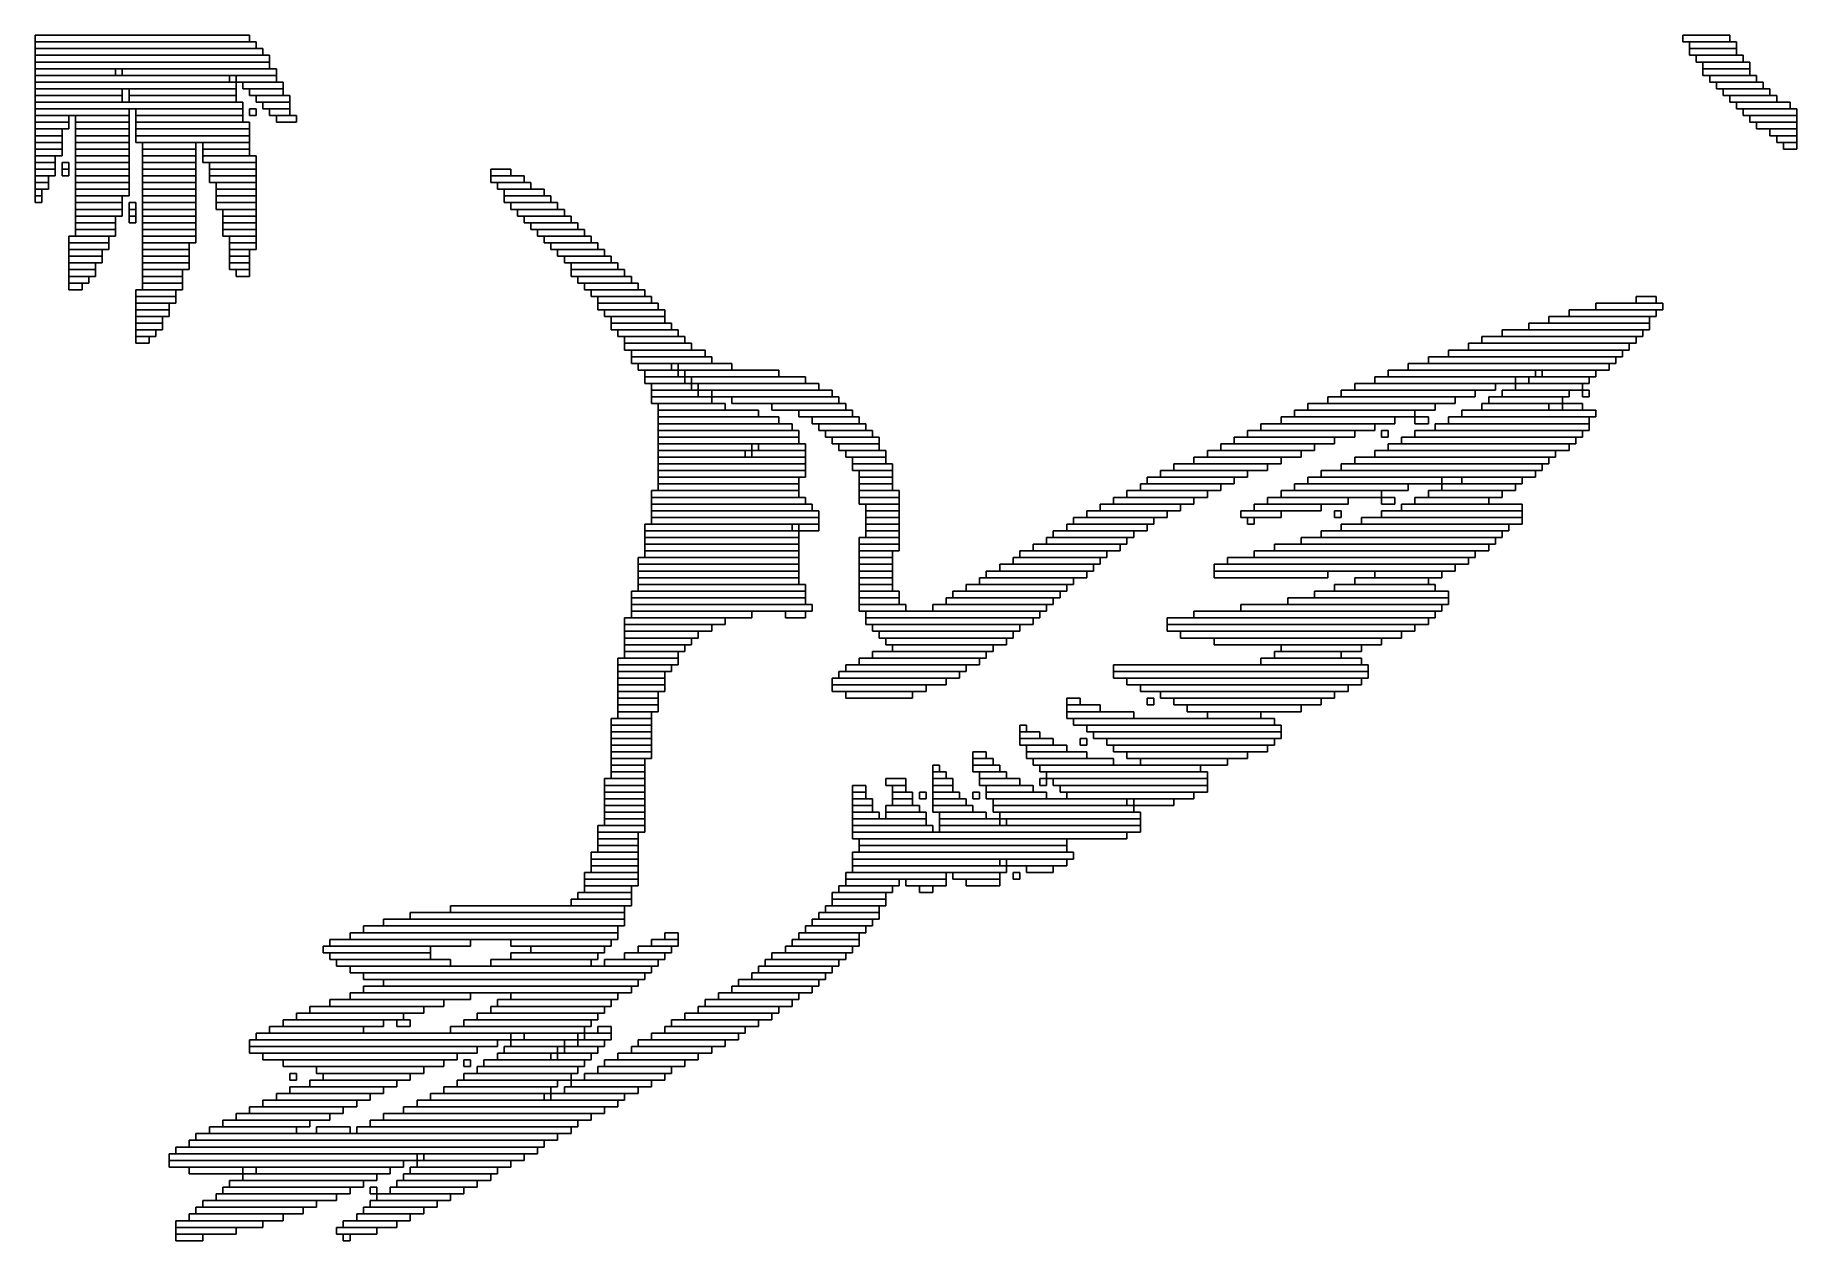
# Model space of a CAD drawing. Extents: x 380 to 643, y 432 to 612.
import ezdxf

# ---------------------------------------------------------------- set-up
doc = ezdxf.new("R2010")
doc.units = 0

msp = doc.modelspace()

# ---------------------------------------------------------------- linework, layer by layer
for p, q in [((380, 612), (412, 612)), ((380, 611), (380, 612)), ((412, 611), (380, 611)), ((380, 611), (413, 611)), ((380, 610), (380, 611)), ((412, 612), (412, 611)), ((413, 611), (413, 610)), ((626, 612), (633, 612)), ((626, 611), (626, 612)), ((633, 611), (626, 611)), ((627, 611), (634, 611)), ((627, 610), (627, 611)), ((633, 612), (633, 611)), ((634, 611), (634, 610)), ((413, 610), (380, 610)), ((380, 610), (414, 610)), ((380, 609), (380, 610)), ((414, 609), (380, 609)), ((380, 609), (415, 609)), ((380, 608), (380, 609)), ((415, 608), (380, 608)), ((380, 608), (415, 608)), ((380, 607), (380, 608)), ((414, 610), (414, 609)), ((415, 609), (415, 608)), ((415, 608), (415, 607)), ((634, 610), (627, 610)), ((627, 610), (634, 610)), ((627, 609), (627, 610)), ((634, 609), (627, 609)), ((628, 609), (635, 609)), ((628, 608), (628, 609)), ((635, 608), (628, 608)), ((629, 608), (636, 608)), ((629, 607), (629, 608)), ((634, 610), (634, 609)), ((635, 609), (635, 608)), ((636, 608), (636, 607)), ((415, 607), (380, 607)), ((380, 607), (392, 607)), ((380, 606), (380, 607)), ((392, 606), (380, 606)), ((380, 606), (409, 606)), ((380, 605), (380, 606)), ((409, 605), (380, 605)), ((380, 605), (410, 605)), ((380, 604), (380, 605)), ((392, 607), (392, 606)), ((393, 607), (416, 607)), ((393, 606), (393, 607)), ((416, 606), (393, 606)), ((409, 606), (409, 605)), ((410, 606), (416, 606)), ((410, 605), (410, 606)), ((416, 605), (410, 605)), ((410, 605), (410, 604)), ((411, 605), (417, 605)), ((411, 604), (411, 605)), ((416, 607), (416, 606)), ((416, 606), (416, 605)), ((417, 605), (417, 604)), ((636, 607), (629, 607)), ((629, 607), (636, 607)), ((629, 606), (629, 607)), ((636, 606), (629, 606)), ((630, 606), (637, 606)), ((630, 605), (630, 606)), ((637, 605), (630, 605)), ((631, 605), (638, 605)), ((631, 604), (631, 605)), ((636, 607), (636, 606)), ((637, 606), (637, 605)), ((638, 605), (638, 604)), ((410, 604), (380, 604)), ((380, 604), (393, 604)), ((380, 603), (380, 604)), ((393, 603), (380, 603)), ((380, 603), (393, 603)), ((380, 602), (380, 603)), ((393, 604), (393, 603)), ((393, 603), (393, 602)), ((394, 604), (410, 604)), ((394, 603), (394, 604)), ((410, 603), (394, 603)), ((394, 603), (410, 603)), ((394, 602), (394, 603)), ((410, 604), (410, 603)), ((410, 603), (410, 602)), ((417, 604), (411, 604)), ((412, 604), (417, 604)), ((412, 603), (412, 604)), ((417, 603), (412, 603)), ((413, 603), (418, 603)), ((413, 602), (413, 603)), ((417, 604), (417, 603)), ((418, 603), (418, 602)), ((638, 604), (631, 604)), ((632, 604), (639, 604)), ((632, 603), (632, 604)), ((639, 603), (632, 603)), ((633, 603), (640, 603)), ((633, 602), (633, 603)), ((639, 604), (639, 603)), ((640, 603), (640, 602)), ((393, 602), (380, 602)), ((380, 602), (411, 602)), ((380, 601), (380, 602)), ((411, 601), (380, 601)), ((380, 601), (394, 601)), ((380, 600), (380, 601)), ((394, 600), (380, 600)), ((380, 600), (385, 600)), ((380, 599), (380, 600)), ((385, 600), (385, 599)), ((386, 600), (394, 600)), ((386, 599), (386, 600)), ((410, 602), (394, 602)), ((394, 601), (394, 600)), ((394, 600), (394, 599)), ((395, 601), (411, 601)), ((395, 600), (395, 601)), ((411, 600), (395, 600)), ((395, 600), (411, 600)), ((395, 599), (395, 600)), ((411, 602), (411, 601)), ((411, 601), (411, 600)), ((411, 600), (411, 599)), ((412, 601), (413, 601)), ((412, 600), (412, 601)), ((413, 600), (412, 600)), ((418, 602), (413, 602)), ((413, 601), (413, 600)), ((414, 602), (418, 602)), ((414, 601), (414, 602)), ((418, 601), (414, 601)), ((415, 601), (418, 601)), ((415, 600), (415, 601)), ((418, 600), (415, 600)), ((416, 600), (419, 600)), ((416, 599), (416, 600)), ((418, 602), (418, 601)), ((418, 601), (418, 600)), ((419, 600), (419, 599)), ((640, 602), (633, 602)), ((634, 602), (642, 602)), ((634, 601), (634, 602)), ((642, 601), (634, 601)), ((635, 601), (643, 601)), ((635, 600), (635, 601)), ((643, 600), (635, 600)), ((636, 600), (643, 600)), ((636, 599), (636, 600)), ((642, 602), (642, 601)), ((643, 601), (643, 600)), ((643, 600), (643, 599)), ((385, 599), (380, 599)), ((380, 599), (385, 599)), ((380, 598), (380, 599)), ((385, 598), (380, 598)), ((380, 598), (384, 598)), ((380, 597), (380, 598)), ((384, 598), (384, 597)), ((385, 599), (385, 598)), ((394, 599), (386, 599)), ((386, 599), (394, 599)), ((386, 598), (386, 599)), ((394, 598), (386, 598)), ((386, 598), (394, 598)), ((386, 597), (386, 598)), ((394, 599), (394, 598)), ((394, 598), (394, 597)), ((411, 599), (395, 599)), ((395, 599), (412, 599)), ((395, 598), (395, 599)), ((412, 598), (395, 598)), ((395, 598), (412, 598)), ((395, 597), (395, 598)), ((412, 599), (412, 598)), ((412, 598), (412, 597)), ((419, 599), (416, 599)), ((643, 599), (636, 599)), ((637, 599), (643, 599)), ((637, 598), (637, 599)), ((643, 598), (637, 598)), ((639, 598), (643, 598)), ((639, 597), (639, 598)), ((643, 599), (643, 598)), ((643, 598), (643, 597)), ((384, 597), (380, 597)), ((380, 597), (384, 597)), ((380, 596), (380, 597)), ((384, 596), (380, 596)), ((380, 596), (384, 596)), ((380, 595), (380, 596)), ((384, 595), (380, 595)), ((380, 595), (384, 595)), ((380, 594), (380, 595)), ((384, 597), (384, 596)), ((384, 596), (384, 595)), ((384, 595), (384, 594)), ((394, 597), (386, 597)), ((386, 597), (394, 597)), ((386, 596), (386, 597)), ((394, 596), (386, 596)), ((386, 596), (394, 596)), ((386, 595), (386, 596)), ((394, 595), (386, 595)), ((386, 595), (394, 595)), ((386, 594), (386, 595)), ((394, 597), (394, 596)), ((394, 596), (394, 595)), ((394, 595), (394, 594)), ((412, 597), (395, 597)), ((395, 597), (412, 597)), ((395, 596), (395, 597)), ((412, 596), (395, 596)), ((396, 596), (404, 596)), ((396, 595), (396, 596)), ((404, 595), (396, 595)), ((396, 595), (404, 595)), ((396, 594), (396, 595)), ((404, 596), (404, 595)), ((404, 595), (404, 594)), ((405, 596), (412, 596)), ((405, 595), (405, 596)), ((412, 595), (405, 595)), ((405, 595), (412, 595)), ((405, 594), (405, 595)), ((412, 597), (412, 596)), ((412, 596), (412, 595)), ((412, 595), (412, 594)), ((643, 597), (639, 597)), ((640, 597), (643, 597)), ((640, 596), (640, 597)), ((643, 596), (640, 596)), ((641, 596), (643, 596)), ((641, 595), (641, 596)), ((643, 595), (641, 595)), ((643, 597), (643, 596)), ((643, 596), (643, 595)), ((384, 594), (380, 594)), ((380, 594), (383, 594)), ((380, 593), (380, 594)), ((383, 593), (380, 593)), ((380, 593), (383, 593)), ((380, 592), (380, 593)), ((383, 592), (380, 592)), ((380, 592), (383, 592)), ((380, 591), (380, 592)), ((383, 594), (383, 593)), ((383, 593), (383, 592)), ((383, 592), (383, 591)), ((384, 593), (385, 593)), ((384, 592), (384, 593)), ((385, 592), (384, 592)), ((384, 592), (385, 592)), ((384, 591), (384, 592)), ((385, 593), (385, 592)), ((385, 592), (385, 591)), ((394, 594), (386, 594)), ((386, 594), (394, 594)), ((386, 593), (386, 594)), ((394, 593), (386, 593)), ((386, 593), (394, 593)), ((386, 592), (386, 593)), ((394, 592), (386, 592)), ((386, 592), (394, 592)), ((386, 591), (386, 592)), ((394, 594), (394, 593)), ((394, 593), (394, 592)), ((394, 592), (394, 591)), ((404, 594), (396, 594)), ((396, 594), (404, 594)), ((396, 593), (396, 594)), ((404, 593), (396, 593)), ((396, 593), (404, 593)), ((396, 592), (396, 593)), ((404, 592), (396, 592)), ((396, 592), (404, 592)), ((396, 591), (396, 592)), ((404, 594), (404, 593)), ((404, 593), (404, 592)), ((404, 592), (404, 591)), ((412, 594), (405, 594)), ((405, 594), (413, 594)), ((405, 593), (405, 594)), ((413, 593), (405, 593)), ((406, 593), (413, 593)), ((406, 592), (406, 593)), ((413, 592), (406, 592)), ((406, 592), (413, 592)), ((406, 591), (406, 592)), ((413, 594), (413, 593)), ((413, 593), (413, 592)), ((413, 592), (413, 591)), ((448, 592), (451, 592)), ((448, 591), (448, 592)), ((451, 592), (451, 591)), ((383, 591), (380, 591)), ((380, 591), (382, 591)), ((380, 590), (380, 591)), ((382, 590), (380, 590)), ((380, 590), (382, 590)), ((380, 589), (380, 590)), ((382, 591), (382, 590)), ((382, 590), (382, 589)), ((385, 591), (384, 591)), ((394, 591), (386, 591)), ((386, 591), (394, 591)), ((386, 590), (386, 591)), ((394, 590), (386, 590)), ((386, 590), (394, 590)), ((386, 589), (386, 590)), ((394, 591), (394, 590)), ((394, 590), (394, 589)), ((404, 591), (396, 591)), ((396, 591), (404, 591)), ((396, 590), (396, 591)), ((404, 590), (396, 590)), ((396, 590), (404, 590)), ((396, 589), (396, 590)), ((404, 591), (404, 590)), ((404, 590), (404, 589)), ((413, 591), (406, 591)), ((406, 591), (413, 591)), ((406, 590), (406, 591)), ((413, 590), (406, 590)), ((407, 590), (413, 590)), ((407, 589), (407, 590)), ((413, 591), (413, 590)), ((413, 590), (413, 589)), ((451, 591), (448, 591)), ((448, 591), (453, 591)), ((448, 590), (448, 591)), ((453, 590), (448, 590)), ((449, 590), (454, 590)), ((449, 589), (449, 590)), ((453, 591), (453, 590)), ((454, 590), (454, 589)), ((382, 589), (380, 589)), ((380, 589), (381, 589)), ((380, 588), (380, 589)), ((381, 588), (380, 588)), ((380, 588), (381, 588)), ((380, 587), (380, 588)), ((381, 587), (380, 587)), ((381, 589), (381, 588)), ((381, 588), (381, 587)), ((394, 589), (386, 589)), ((386, 589), (394, 589)), ((386, 588), (386, 589)), ((394, 588), (386, 588)), ((386, 588), (393, 588)), ((386, 587), (386, 588)), ((393, 587), (386, 587)), ((386, 587), (393, 587)), ((386, 586), (386, 587)), ((393, 588), (393, 587)), ((393, 587), (393, 586)), ((394, 589), (394, 588)), ((394, 587), (395, 587)), ((394, 586), (394, 587)), ((395, 587), (395, 586)), ((404, 589), (396, 589)), ((396, 589), (404, 589)), ((396, 588), (396, 589)), ((404, 588), (396, 588)), ((396, 588), (404, 588)), ((396, 587), (396, 588)), ((404, 587), (396, 587)), ((396, 587), (404, 587)), ((396, 586), (396, 587)), ((404, 589), (404, 588)), ((404, 588), (404, 587)), ((404, 587), (404, 586)), ((413, 589), (407, 589)), ((407, 589), (413, 589)), ((407, 588), (407, 589)), ((413, 588), (407, 588)), ((407, 588), (413, 588)), ((407, 587), (407, 588)), ((413, 587), (407, 587)), ((407, 587), (413, 587)), ((407, 586), (407, 587)), ((413, 589), (413, 588)), ((413, 588), (413, 587)), ((413, 587), (413, 586)), ((454, 589), (449, 589)), ((450, 589), (456, 589)), ((450, 588), (450, 589)), ((456, 588), (450, 588)), ((450, 588), (457, 588)), ((450, 587), (450, 588)), ((457, 587), (450, 587)), ((451, 587), (458, 587)), ((451, 586), (451, 587)), ((456, 589), (456, 588)), ((457, 588), (457, 587)), ((458, 587), (458, 586)), ((393, 586), (386, 586)), ((386, 586), (393, 586)), ((386, 585), (386, 586)), ((393, 585), (386, 585)), ((386, 585), (392, 585)), ((386, 584), (386, 585)), ((392, 584), (386, 584)), ((386, 584), (392, 584)), ((386, 583), (386, 584)), ((392, 585), (392, 584)), ((392, 584), (392, 583)), ((393, 586), (393, 585)), ((395, 586), (394, 586)), ((394, 586), (395, 586)), ((394, 585), (394, 586)), ((395, 585), (394, 585)), ((394, 585), (395, 585)), ((394, 584), (394, 585)), ((395, 584), (394, 584)), ((395, 586), (395, 585)), ((395, 585), (395, 584)), ((404, 586), (396, 586)), ((396, 586), (404, 586)), ((396, 585), (396, 586)), ((404, 585), (396, 585)), ((396, 585), (404, 585)), ((396, 584), (396, 585)), ((404, 584), (396, 584)), ((396, 584), (404, 584)), ((396, 583), (396, 584)), ((404, 586), (404, 585)), ((404, 585), (404, 584)), ((404, 584), (404, 583)), ((413, 586), (407, 586)), ((408, 586), (413, 586)), ((408, 585), (408, 586)), ((413, 585), (408, 585)), ((408, 585), (413, 585)), ((408, 584), (408, 585)), ((413, 584), (408, 584)), ((408, 584), (413, 584)), ((408, 583), (408, 584)), ((413, 586), (413, 585)), ((413, 585), (413, 584)), ((413, 584), (413, 583)), ((458, 586), (451, 586)), ((452, 586), (459, 586)), ((452, 585), (452, 586)), ((459, 585), (452, 585)), ((453, 585), (460, 585)), ((453, 584), (453, 585)), ((460, 584), (453, 584)), ((454, 584), (461, 584)), ((454, 583), (454, 584)), ((459, 586), (459, 585)), ((460, 585), (460, 584)), ((461, 584), (461, 583)), ((385, 582), (391, 582)), ((385, 581), (385, 582)), ((392, 583), (386, 583)), ((386, 583), (392, 583)), ((386, 582), (386, 583)), ((392, 582), (386, 582)), ((391, 582), (391, 581)), ((392, 583), (392, 582)), ((404, 583), (396, 583)), ((396, 583), (404, 583)), ((396, 582), (396, 583)), ((404, 582), (396, 582)), ((396, 582), (404, 582)), ((396, 581), (396, 582)), ((404, 583), (404, 582)), ((404, 582), (404, 581)), ((413, 583), (408, 583)), ((408, 583), (413, 583)), ((408, 582), (408, 583)), ((413, 582), (408, 582)), ((409, 582), (413, 582)), ((409, 581), (409, 582)), ((413, 583), (413, 582)), ((413, 582), (413, 581)), ((461, 583), (454, 583)), ((455, 583), (462, 583)), ((455, 582), (455, 583)), ((462, 582), (455, 582)), ((456, 582), (463, 582)), ((456, 581), (456, 582)), ((462, 583), (462, 582)), ((463, 582), (463, 581)), ((391, 581), (385, 581)), ((385, 581), (391, 581)), ((385, 580), (385, 581)), ((391, 580), (385, 580)), ((385, 580), (390, 580)), ((385, 579), (385, 580)), ((390, 579), (385, 579)), ((385, 579), (390, 579)), ((385, 578), (385, 579)), ((390, 580), (390, 579)), ((390, 579), (390, 578)), ((391, 581), (391, 580)), ((404, 581), (396, 581)), ((396, 581), (403, 581)), ((396, 580), (396, 581)), ((403, 580), (396, 580)), ((396, 580), (403, 580)), ((396, 579), (396, 580)), ((403, 579), (396, 579)), ((396, 579), (403, 579)), ((396, 578), (396, 579)), ((403, 581), (403, 580)), ((403, 580), (403, 579)), ((403, 579), (403, 578)), ((413, 581), (409, 581)), ((409, 581), (413, 581)), ((409, 580), (409, 581)), ((413, 580), (409, 580)), ((409, 580), (412, 580)), ((409, 579), (409, 580)), ((412, 579), (409, 579)), ((409, 579), (412, 579)), ((409, 578), (409, 579)), ((412, 580), (412, 579)), ((412, 579), (412, 578)), ((413, 581), (413, 580)), ((463, 581), (456, 581)), ((457, 581), (464, 581)), ((457, 580), (457, 581)), ((464, 580), (457, 580)), ((458, 580), (465, 580)), ((458, 579), (458, 580)), ((465, 579), (458, 579)), ((459, 579), (466, 579)), ((459, 578), (459, 579)), ((464, 581), (464, 580)), ((465, 580), (465, 579)), ((466, 579), (466, 578)), ((390, 578), (385, 578)), ((385, 578), (389, 578)), ((385, 577), (385, 578)), ((389, 577), (385, 577)), ((385, 577), (389, 577)), ((385, 576), (385, 577)), ((389, 576), (385, 576)), ((385, 576), (388, 576)), ((385, 575), (385, 576)), ((388, 576), (388, 575)), ((389, 578), (389, 577)), ((389, 577), (389, 576)), ((403, 578), (396, 578)), ((396, 578), (403, 578)), ((396, 577), (396, 578)), ((403, 577), (396, 577)), ((396, 577), (402, 577)), ((396, 576), (396, 577)), ((402, 576), (396, 576)), ((396, 576), (402, 576)), ((396, 575), (396, 576)), ((402, 577), (402, 576)), ((402, 576), (402, 575)), ((403, 578), (403, 577)), ((412, 578), (409, 578)), ((409, 578), (412, 578)), ((409, 577), (409, 578)), ((412, 577), (409, 577)), ((410, 577), (412, 577)), ((410, 576), (410, 577)), ((412, 576), (410, 576)), ((412, 578), (412, 577)), ((412, 577), (412, 576)), ((466, 578), (459, 578)), ((460, 578), (467, 578)), ((460, 577), (460, 578)), ((467, 577), (460, 577)), ((460, 577), (468, 577)), ((460, 576), (460, 577)), ((468, 576), (460, 576)), ((461, 576), (469, 576)), ((461, 575), (461, 576)), ((467, 578), (467, 577)), ((468, 577), (468, 576)), ((469, 576), (469, 575)), ((388, 575), (385, 575)), ((385, 575), (387, 575)), ((385, 574), (385, 575)), ((387, 574), (385, 574)), ((387, 575), (387, 574)), ((395, 574), (401, 574)), ((395, 573), (395, 574)), ((402, 575), (396, 575)), ((396, 575), (402, 575)), ((396, 574), (396, 575)), ((402, 574), (396, 574)), ((401, 574), (401, 573)), ((402, 575), (402, 574)), ((469, 575), (461, 575)), ((462, 575), (470, 575)), ((462, 574), (462, 575)), ((470, 574), (462, 574)), ((463, 574), (471, 574)), ((463, 573), (463, 574)), ((470, 575), (470, 574)), ((471, 574), (471, 573)), ((401, 573), (395, 573)), ((395, 573), (401, 573)), ((395, 572), (395, 573)), ((401, 572), (395, 572)), ((395, 572), (400, 572)), ((395, 571), (395, 572)), ((400, 571), (395, 571)), ((395, 571), (400, 571)), ((395, 570), (395, 571)), ((400, 572), (400, 571)), ((400, 571), (400, 570)), ((401, 573), (401, 572)), ((471, 573), (463, 573)), ((464, 573), (472, 573)), ((464, 572), (464, 573)), ((472, 572), (464, 572)), ((464, 572), (473, 572)), ((464, 571), (464, 572)), ((473, 571), (464, 571)), ((465, 571), (474, 571)), ((465, 570), (465, 571)), ((472, 573), (472, 572)), ((473, 572), (473, 571)), ((474, 571), (474, 570)), ((609, 571), (622, 571)), ((609, 570), (609, 571)), ((613, 572), (623, 572)), ((613, 571), (613, 572)), ((623, 571), (613, 571)), ((619, 573), (622, 573)), ((619, 572), (619, 573)), ((622, 572), (619, 572)), ((622, 573), (622, 572)), ((622, 571), (622, 570)), ((623, 572), (623, 571)), ((400, 570), (395, 570)), ((395, 570), (399, 570)), ((395, 569), (395, 570)), ((399, 569), (395, 569)), ((395, 569), (399, 569)), ((395, 568), (395, 569)), ((399, 570), (399, 569)), ((399, 569), (399, 568)), ((474, 570), (465, 570)), ((466, 570), (474, 570)), ((466, 569), (466, 570)), ((474, 569), (466, 569)), ((466, 569), (475, 569)), ((466, 568), (466, 569)), ((474, 570), (474, 569)), ((475, 569), (475, 568)), ((603, 569), (621, 569)), ((603, 568), (603, 569)), ((606, 570), (621, 570)), ((606, 569), (606, 570)), ((621, 569), (606, 569)), ((622, 570), (609, 570)), ((621, 570), (621, 569)), ((621, 569), (621, 568)), ((399, 568), (395, 568)), ((395, 568), (398, 568)), ((395, 567), (395, 568)), ((398, 567), (395, 567)), ((395, 567), (397, 567)), ((395, 566), (395, 567)), ((397, 566), (395, 566)), ((397, 567), (397, 566)), ((398, 568), (398, 567)), ((475, 568), (466, 568)), ((467, 568), (476, 568)), ((467, 567), (467, 568)), ((476, 567), (467, 567)), ((468, 567), (477, 567)), ((468, 566), (468, 567)), ((477, 566), (468, 566)), ((468, 566), (478, 566)), ((468, 565), (468, 566)), ((476, 568), (476, 567)), ((477, 567), (477, 566)), ((478, 566), (478, 565)), ((594, 566), (618, 566)), ((594, 565), (594, 566)), ((596, 567), (619, 567)), ((596, 566), (596, 567)), ((619, 566), (596, 566)), ((599, 568), (620, 568)), ((599, 567), (599, 568)), ((620, 567), (599, 567)), ((621, 568), (603, 568)), ((618, 566), (618, 565)), ((619, 567), (619, 566)), ((620, 568), (620, 567)), ((478, 565), (468, 565)), ((469, 565), (480, 565)), ((469, 564), (469, 565)), ((480, 564), (469, 564)), ((469, 564), (481, 564)), ((469, 563), (469, 564)), ((481, 563), (469, 563)), ((470, 563), (475, 563)), ((470, 562), (470, 563)), ((475, 563), (475, 562)), ((476, 563), (484, 563)), ((476, 562), (476, 563)), ((480, 565), (480, 564)), ((481, 564), (481, 563)), ((484, 563), (484, 562)), ((585, 563), (615, 563)), ((585, 562), (585, 563)), ((588, 564), (616, 564)), ((588, 563), (588, 564)), ((616, 563), (588, 563)), ((591, 565), (617, 565)), ((591, 564), (591, 565)), ((617, 564), (591, 564)), ((618, 565), (594, 565)), ((615, 563), (615, 562)), ((616, 564), (616, 563)), ((617, 565), (617, 564)), ((475, 562), (470, 562)), ((471, 562), (476, 562)), ((471, 561), (471, 562)), ((476, 561), (471, 561)), ((471, 561), (477, 561)), ((471, 560), (471, 561)), ((484, 562), (476, 562)), ((476, 562), (476, 561)), ((477, 562), (491, 562)), ((477, 561), (477, 562)), ((491, 561), (477, 561)), ((477, 561), (477, 560)), ((478, 561), (495, 561)), ((478, 560), (478, 561)), ((491, 562), (491, 561)), ((495, 561), (495, 560)), ((580, 561), (601, 561)), ((580, 560), (580, 561)), ((582, 562), (604, 562)), ((582, 561), (582, 562)), ((604, 561), (582, 561)), ((615, 562), (585, 562)), ((601, 561), (601, 560)), ((603, 561), (612, 561)), ((603, 560), (603, 561)), ((604, 562), (604, 561)), ((605, 562), (613, 562)), ((605, 561), (605, 562)), ((613, 561), (605, 561)), ((612, 561), (612, 560)), ((613, 562), (613, 561)), ((477, 560), (471, 560)), ((472, 560), (478, 560)), ((472, 559), (472, 560)), ((478, 559), (472, 559)), ((472, 559), (479, 559)), ((472, 558), (472, 559)), ((479, 558), (472, 558)), ((472, 558), (481, 558)), ((472, 557), (472, 558)), ((495, 560), (478, 560)), ((478, 560), (478, 559)), ((479, 560), (497, 560)), ((479, 559), (479, 560)), ((497, 559), (479, 559)), ((479, 559), (479, 558)), ((481, 559), (499, 559)), ((481, 558), (481, 559)), ((499, 558), (481, 558)), ((481, 558), (481, 557)), ((484, 558), (500, 558)), ((484, 557), (484, 558)), ((497, 560), (497, 559)), ((499, 559), (499, 558)), ((500, 558), (500, 557)), ((573, 558), (592, 558)), ((573, 557), (573, 558)), ((575, 559), (595, 559)), ((575, 558), (575, 559)), ((595, 558), (575, 558)), ((577, 560), (598, 560)), ((577, 559), (577, 560)), ((598, 559), (577, 559)), ((601, 560), (580, 560)), ((592, 558), (592, 557)), ((595, 559), (595, 558)), ((597, 558), (608, 558)), ((597, 557), (597, 558)), ((598, 560), (598, 559)), ((599, 559), (609, 559)), ((599, 558), (599, 559)), ((609, 558), (599, 558)), ((601, 560), (611, 560)), ((601, 559), (601, 560)), ((611, 559), (601, 559)), ((612, 560), (603, 560)), ((608, 558), (608, 557)), ((609, 559), (609, 558)), ((611, 560), (611, 559)), ((611, 559), (612, 559)), ((611, 558), (611, 559)), ((612, 558), (611, 558)), ((612, 559), (612, 558)), ((481, 557), (472, 557)), ((473, 557), (483, 557)), ((473, 556), (473, 557)), ((483, 556), (473, 556)), ((473, 556), (488, 556)), ((473, 555), (473, 556)), ((488, 555), (473, 555)), ((473, 555), (491, 555)), ((473, 554), (473, 555)), ((483, 557), (483, 556)), ((500, 557), (484, 557)), ((488, 556), (488, 555)), ((490, 557), (501, 557)), ((490, 556), (490, 557)), ((501, 556), (490, 556)), ((491, 555), (491, 554)), ((494, 556), (502, 556)), ((494, 555), (494, 556)), ((502, 555), (494, 555)), ((496, 555), (503, 555)), ((496, 554), (496, 555)), ((501, 557), (501, 556)), ((502, 556), (502, 555)), ((503, 555), (503, 554)), ((566, 555), (583, 555)), ((566, 554), (566, 555)), ((568, 556), (586, 556)), ((568, 555), (568, 556)), ((586, 555), (568, 555)), ((570, 557), (589, 557)), ((570, 556), (570, 557)), ((589, 556), (570, 556)), ((592, 557), (573, 557)), ((583, 555), (583, 554)), ((586, 556), (586, 555)), ((586, 555), (588, 555)), ((586, 554), (586, 555)), ((588, 555), (588, 554)), ((589, 557), (589, 556)), ((591, 555), (612, 555)), ((591, 554), (591, 555)), ((593, 556), (613, 556)), ((593, 555), (593, 556)), ((613, 555), (593, 555)), ((596, 557), (606, 557)), ((596, 556), (596, 557)), ((606, 556), (596, 556)), ((608, 557), (597, 557)), ((606, 557), (606, 556)), ((608, 557), (611, 557)), ((608, 556), (608, 557)), ((611, 556), (608, 556)), ((611, 557), (611, 556)), ((612, 555), (612, 554)), ((613, 556), (613, 555)), ((491, 554), (473, 554)), ((473, 554), (493, 554)), ((473, 553), (473, 554)), ((493, 553), (473, 553)), ((473, 553), (494, 553)), ((473, 552), (473, 553)), ((493, 554), (493, 553)), ((494, 553), (494, 552)), ((503, 554), (496, 554)), ((497, 554), (504, 554)), ((497, 553), (497, 554)), ((504, 553), (497, 553)), ((498, 553), (505, 553)), ((498, 552), (498, 553)), ((504, 554), (504, 553)), ((505, 553), (505, 552)), ((561, 553), (577, 553)), ((561, 552), (561, 553)), ((563, 554), (580, 554)), ((563, 553), (563, 554)), ((580, 553), (563, 553)), ((583, 554), (566, 554)), ((577, 553), (577, 552)), ((580, 554), (580, 553)), ((581, 553), (582, 553)), ((581, 552), (581, 553)), ((582, 553), (582, 552)), ((588, 554), (586, 554)), ((586, 553), (611, 553)), ((586, 552), (586, 553)), ((589, 554), (612, 554)), ((589, 553), (589, 554)), ((612, 553), (589, 553)), ((612, 554), (591, 554)), ((611, 553), (611, 552)), ((612, 554), (612, 553)), ((494, 552), (473, 552)), ((473, 552), (494, 552)), ((473, 551), (473, 552)), ((494, 551), (473, 551)), ((473, 551), (487, 551)), ((473, 550), (473, 551)), ((487, 550), (473, 550)), ((473, 550), (486, 550)), ((473, 549), (473, 550)), ((486, 550), (486, 549)), ((487, 551), (487, 550)), ((487, 550), (495, 550)), ((487, 549), (487, 550)), ((488, 551), (495, 551)), ((488, 550), (488, 551)), ((495, 550), (488, 550)), ((494, 552), (494, 551)), ((495, 551), (495, 550)), ((495, 550), (495, 549)), ((505, 552), (498, 552)), ((499, 552), (506, 552)), ((499, 551), (499, 552)), ((506, 551), (499, 551)), ((500, 551), (506, 551)), ((500, 550), (500, 551)), ((506, 550), (500, 550)), ((501, 550), (507, 550)), ((501, 549), (501, 550)), ((506, 552), (506, 551)), ((506, 551), (506, 550)), ((507, 550), (507, 549)), ((555, 550), (569, 550)), ((555, 549), (555, 550)), ((557, 551), (571, 551)), ((557, 550), (557, 551)), ((571, 550), (557, 550)), ((559, 552), (574, 552)), ((559, 551), (559, 552)), ((574, 551), (559, 551)), ((577, 552), (561, 552)), ((569, 550), (569, 549)), ((571, 551), (571, 550)), ((574, 552), (574, 551)), ((580, 550), (607, 550)), ((580, 549), (580, 550)), ((582, 552), (581, 552)), ((582, 551), (609, 551)), ((582, 550), (582, 551)), ((609, 550), (582, 550)), ((584, 552), (610, 552)), ((584, 551), (584, 552)), ((610, 551), (584, 551)), ((611, 552), (586, 552)), ((607, 550), (607, 549)), ((609, 551), (609, 550)), ((610, 552), (610, 551)), ((486, 549), (473, 549)), ((473, 549), (495, 549)), ((473, 548), (473, 549)), ((495, 548), (473, 548)), ((473, 548), (495, 548)), ((473, 547), (473, 548)), ((495, 549), (487, 549)), ((495, 549), (495, 548)), ((495, 548), (495, 547)), ((507, 549), (501, 549)), ((502, 549), (507, 549)), ((502, 548), (502, 549)), ((507, 548), (502, 548)), ((502, 548), (508, 548)), ((502, 547), (502, 548)), ((507, 549), (507, 548)), ((508, 548), (508, 547)), ((550, 548), (564, 548)), ((550, 547), (550, 548)), ((553, 549), (566, 549)), ((553, 548), (553, 549)), ((566, 548), (553, 548)), ((569, 549), (555, 549)), ((564, 548), (564, 547)), ((566, 549), (566, 548)), ((575, 548), (605, 548)), ((575, 547), (575, 548)), ((577, 549), (606, 549)), ((577, 548), (577, 549)), ((606, 548), (577, 548)), ((607, 549), (580, 549)), ((605, 548), (605, 547)), ((606, 549), (606, 548)), ((495, 547), (473, 547)), ((473, 547), (495, 547)), ((473, 546), (473, 547)), ((495, 546), (473, 546)), ((473, 546), (494, 546)), ((473, 545), (473, 546)), ((494, 545), (473, 545)), ((473, 545), (494, 545)), ((473, 544), (473, 545)), ((494, 546), (494, 545)), ((494, 545), (494, 544)), ((495, 547), (495, 546)), ((508, 547), (502, 547)), ((503, 547), (508, 547)), ((503, 546), (503, 547)), ((508, 546), (503, 546)), ((503, 546), (508, 546)), ((503, 545), (503, 546)), ((508, 545), (503, 545)), ((503, 545), (508, 545)), ((503, 544), (503, 545)), ((508, 547), (508, 546)), ((508, 546), (508, 545)), ((508, 545), (508, 544)), ((545, 545), (557, 545)), ((545, 544), (545, 545)), ((546, 546), (559, 546)), ((546, 545), (546, 546)), ((559, 545), (546, 545)), ((548, 547), (561, 547)), ((548, 546), (548, 547)), ((561, 546), (548, 546)), ((564, 547), (550, 547)), ((557, 545), (557, 544)), ((559, 546), (559, 545)), ((561, 547), (561, 546)), ((568, 545), (585, 545)), ((568, 544), (568, 545)), ((570, 546), (590, 546)), ((570, 545), (570, 546)), ((590, 545), (570, 545)), ((572, 547), (604, 547)), ((572, 546), (572, 547)), ((604, 546), (572, 546)), ((605, 547), (575, 547)), ((585, 545), (585, 544)), ((590, 546), (590, 545)), ((590, 545), (601, 545)), ((590, 544), (590, 545)), ((593, 546), (602, 546)), ((593, 545), (593, 546)), ((602, 545), (593, 545)), ((601, 545), (601, 544)), ((602, 546), (602, 545)), ((604, 547), (604, 546)), ((472, 544), (494, 544)), ((472, 543), (472, 544)), ((494, 543), (472, 543)), ((472, 543), (495, 543)), ((472, 542), (472, 543)), ((495, 542), (472, 542)), ((472, 542), (496, 542)), ((472, 541), (472, 542)), ((494, 544), (473, 544)), ((494, 544), (494, 543)), ((495, 543), (495, 542)), ((496, 542), (496, 541)), ((508, 544), (503, 544)), ((503, 544), (509, 544)), ((503, 543), (503, 544)), ((509, 543), (503, 543)), ((503, 543), (509, 543)), ((503, 542), (503, 543)), ((509, 542), (503, 542)), ((504, 542), (509, 542)), ((504, 541), (504, 542)), ((509, 544), (509, 543)), ((509, 543), (509, 542)), ((509, 542), (509, 541)), ((539, 542), (551, 542)), ((539, 541), (539, 542)), ((541, 543), (553, 543)), ((541, 542), (541, 543)), ((553, 542), (541, 542)), ((543, 544), (555, 544)), ((543, 543), (543, 544)), ((555, 543), (543, 543)), ((557, 544), (545, 544)), ((551, 542), (551, 541)), ((553, 543), (553, 542)), ((555, 544), (555, 543)), ((562, 542), (572, 542)), ((562, 541), (562, 542)), ((564, 543), (576, 543)), ((564, 542), (564, 543)), ((576, 542), (564, 542)), ((566, 544), (581, 544)), ((566, 543), (566, 544)), ((581, 543), (566, 543)), ((585, 544), (568, 544)), ((572, 542), (572, 541)), ((576, 543), (576, 542)), ((581, 544), (581, 543)), ((581, 543), (583, 543)), ((581, 542), (581, 543)), ((583, 542), (581, 542)), ((583, 543), (583, 542)), ((584, 542), (602, 542)), ((584, 541), (584, 542)), ((586, 543), (597, 543)), ((586, 542), (586, 543)), ((597, 542), (586, 542)), ((588, 544), (599, 544)), ((588, 543), (588, 544)), ((599, 543), (588, 543)), ((601, 544), (590, 544)), ((597, 543), (597, 542)), ((599, 544), (599, 543)), ((602, 542), (602, 541)), ((496, 541), (472, 541)), ((472, 541), (497, 541)), ((472, 540), (472, 541)), ((497, 540), (472, 540)), ((472, 540), (497, 540)), ((472, 539), (472, 540)), ((497, 541), (497, 540)), ((497, 540), (497, 539)), ((509, 541), (504, 541)), ((504, 541), (509, 541)), ((504, 540), (504, 541)), ((509, 540), (504, 540)), ((504, 540), (509, 540)), ((504, 539), (504, 540)), ((509, 541), (509, 540)), ((509, 540), (509, 539)), ((535, 540), (547, 540)), ((535, 539), (535, 540)), ((537, 541), (549, 541)), ((537, 540), (537, 541)), ((549, 540), (537, 540)), ((551, 541), (539, 541)), ((547, 540), (547, 539)), ((549, 541), (549, 540)), ((560, 541), (566, 541)), ((560, 540), (560, 541)), ((566, 540), (560, 540)), ((561, 540), (562, 540)), ((561, 539), (561, 540)), ((572, 541), (562, 541)), ((562, 540), (562, 539)), ((566, 541), (566, 540)), ((574, 541), (575, 541)), ((574, 540), (574, 541)), ((575, 540), (574, 540)), ((575, 541), (575, 540)), ((578, 540), (602, 540)), ((578, 539), (578, 540)), ((581, 541), (602, 541)), ((581, 540), (581, 541)), ((602, 540), (581, 540)), ((602, 541), (584, 541)), ((602, 541), (602, 540)), ((602, 540), (602, 539)), ((471, 539), (493, 539)), ((471, 538), (471, 539)), ((493, 538), (471, 538)), ((471, 538), (494, 538)), ((471, 537), (471, 538)), ((494, 537), (471, 537)), ((471, 537), (494, 537)), ((471, 536), (471, 537)), ((497, 539), (472, 539)), ((493, 539), (493, 538)), ((494, 539), (497, 539)), ((494, 538), (494, 539)), ((497, 538), (494, 538)), ((494, 538), (494, 537)), ((494, 537), (494, 536)), ((497, 539), (497, 538)), ((503, 537), (509, 537)), ((503, 536), (503, 537)), ((509, 539), (504, 539)), ((504, 539), (509, 539)), ((504, 538), (504, 539)), ((509, 538), (504, 538)), ((504, 538), (509, 538)), ((504, 537), (504, 538)), ((509, 537), (504, 537)), ((509, 539), (509, 538)), ((509, 538), (509, 537)), ((509, 537), (509, 536)), ((531, 537), (543, 537)), ((531, 536), (531, 537)), ((532, 538), (544, 538)), ((532, 537), (532, 538)), ((544, 537), (532, 537)), ((534, 539), (546, 539)), ((534, 538), (534, 539)), ((546, 538), (534, 538)), ((547, 539), (535, 539)), ((543, 537), (543, 536)), ((544, 538), (544, 537)), ((546, 539), (546, 538)), ((562, 539), (561, 539)), ((569, 537), (598, 537)), ((569, 536), (569, 537)), ((572, 538), (599, 538)), ((572, 537), (572, 538)), ((599, 537), (572, 537)), ((575, 539), (600, 539)), ((575, 538), (575, 539)), ((600, 538), (575, 538)), ((602, 539), (578, 539)), ((598, 537), (598, 536)), ((599, 538), (599, 537)), ((600, 539), (600, 538)), ((470, 534), (494, 534)), ((470, 533), (470, 534)), ((494, 536), (471, 536)), ((471, 536), (494, 536)), ((471, 535), (471, 536)), ((494, 535), (471, 535)), ((471, 535), (494, 535)), ((471, 534), (471, 535)), ((494, 534), (471, 534)), ((494, 536), (494, 535)), ((494, 535), (494, 534)), ((494, 534), (494, 533)), ((509, 536), (503, 536)), ((503, 536), (509, 536)), ((503, 535), (503, 536)), ((509, 535), (503, 535)), ((503, 535), (508, 535)), ((503, 534), (503, 535)), ((508, 534), (503, 534)), ((503, 534), (508, 534)), ((503, 533), (503, 534)), ((508, 535), (508, 534)), ((508, 534), (508, 533)), ((509, 536), (509, 535)), ((526, 534), (539, 534)), ((526, 533), (526, 534)), ((527, 535), (540, 535)), ((527, 534), (527, 535)), ((540, 534), (527, 534)), ((529, 536), (542, 536)), ((529, 535), (529, 536)), ((542, 535), (529, 535)), ((543, 536), (531, 536)), ((539, 534), (539, 533)), ((540, 535), (540, 534)), ((542, 536), (542, 535)), ((558, 534), (594, 534)), ((558, 533), (558, 534)), ((562, 535), (595, 535)), ((562, 534), (562, 535)), ((595, 534), (562, 534)), ((565, 536), (597, 536)), ((565, 535), (565, 536)), ((597, 535), (565, 535)), ((598, 536), (569, 536)), ((594, 534), (594, 533)), ((595, 535), (595, 534)), ((597, 536), (597, 535)), ((494, 533), (470, 533)), ((470, 533), (494, 533)), ((470, 532), (470, 533)), ((494, 532), (470, 532)), ((470, 532), (494, 532)), ((470, 531), (470, 532)), ((494, 533), (494, 532)), ((494, 532), (494, 531)), ((508, 533), (503, 533)), ((503, 533), (508, 533)), ((503, 532), (503, 533)), ((508, 532), (503, 532)), ((503, 532), (508, 532)), ((503, 531), (503, 532)), ((508, 533), (508, 532)), ((508, 532), (508, 531)), ((522, 532), (537, 532)), ((522, 531), (522, 532)), ((524, 533), (538, 533)), ((524, 532), (524, 533)), ((538, 532), (524, 532)), ((539, 533), (526, 533)), ((537, 532), (537, 531)), ((538, 533), (538, 532)), ((556, 533), (592, 533)), ((556, 532), (556, 533)), ((592, 532), (556, 532)), ((556, 532), (573, 532)), ((556, 531), (556, 532)), ((594, 533), (558, 533)), ((573, 532), (573, 531)), ((580, 532), (590, 532)), ((580, 531), (580, 532)), ((590, 532), (590, 531)), ((592, 533), (592, 532)), ((469, 529), (495, 529)), ((469, 528), (469, 529)), ((494, 531), (470, 531)), ((470, 531), (494, 531)), ((470, 530), (470, 531)), ((494, 530), (470, 530)), ((470, 530), (495, 530)), ((470, 529), (470, 530)), ((495, 529), (470, 529)), ((494, 531), (494, 530)), ((495, 530), (495, 529)), ((495, 529), (495, 528)), ((508, 531), (503, 531)), ((503, 531), (508, 531)), ((503, 530), (503, 531)), ((508, 530), (503, 530)), ((503, 530), (508, 530)), ((503, 529), (503, 530)), ((508, 529), (503, 529)), ((503, 529), (509, 529)), ((503, 528), (503, 529)), ((508, 531), (508, 530)), ((508, 530), (508, 529)), ((509, 529), (509, 528)), ((517, 529), (533, 529)), ((517, 528), (517, 529)), ((519, 530), (534, 530)), ((519, 529), (519, 530)), ((534, 529), (519, 529)), ((521, 531), (535, 531)), ((521, 530), (521, 531)), ((535, 530), (521, 530)), ((537, 531), (522, 531)), ((533, 529), (533, 528)), ((534, 530), (534, 529)), ((535, 531), (535, 530)), ((573, 531), (556, 531)), ((571, 529), (591, 529)), ((571, 528), (571, 529)), ((574, 530), (589, 530)), ((574, 529), (574, 530)), ((589, 529), (574, 529)), ((577, 531), (588, 531)), ((577, 530), (577, 531)), ((588, 530), (577, 530)), ((590, 531), (580, 531)), ((588, 531), (588, 530)), ((589, 530), (589, 529)), ((591, 529), (591, 528)), ((495, 528), (469, 528)), ((469, 528), (495, 528)), ((469, 527), (469, 528)), ((495, 527), (469, 527)), ((469, 527), (496, 527)), ((469, 526), (469, 527)), ((496, 526), (469, 526)), ((469, 526), (487, 526)), ((469, 525), (469, 526)), ((487, 526), (487, 525)), ((492, 526), (495, 526)), ((492, 525), (492, 526)), ((495, 528), (495, 527)), ((495, 526), (495, 525)), ((496, 527), (496, 526)), ((509, 528), (503, 528)), ((503, 528), (509, 528)), ((503, 527), (503, 528)), ((509, 527), (503, 527)), ((503, 527), (510, 527)), ((503, 526), (503, 527)), ((510, 526), (503, 526)), ((504, 526), (530, 526)), ((504, 525), (504, 526)), ((509, 528), (509, 527)), ((510, 527), (510, 526)), ((514, 527), (531, 527)), ((514, 526), (514, 527)), ((531, 526), (514, 526)), ((516, 528), (532, 528)), ((516, 527), (516, 528)), ((532, 527), (516, 527)), ((533, 528), (517, 528)), ((530, 526), (530, 525)), ((531, 527), (531, 526)), ((532, 528), (532, 527)), ((553, 526), (589, 526)), ((553, 525), (553, 526)), ((560, 527), (590, 527)), ((560, 526), (560, 527)), ((590, 526), (560, 526)), ((567, 528), (591, 528)), ((567, 527), (567, 528)), ((591, 527), (567, 527)), ((591, 528), (571, 528)), ((589, 526), (589, 525)), ((590, 527), (590, 526)), ((591, 528), (591, 527)), ((468, 525), (483, 525)), ((468, 524), (468, 525)), ((483, 524), (468, 524)), ((468, 524), (481, 524)), ((468, 523), (468, 524)), ((487, 525), (469, 525)), ((481, 524), (481, 523)), ((483, 525), (483, 524)), ((495, 525), (492, 525)), ((530, 525), (504, 525)), ((504, 525), (529, 525)), ((504, 524), (504, 525)), ((529, 524), (504, 524)), ((505, 524), (527, 524)), ((505, 523), (505, 524)), ((527, 524), (527, 523)), ((529, 525), (529, 524)), ((549, 525), (588, 525)), ((549, 524), (549, 525)), ((588, 524), (549, 524)), ((549, 524), (586, 524)), ((549, 523), (549, 524)), ((589, 525), (553, 525)), ((586, 524), (586, 523)), ((588, 525), (588, 524)), ((481, 523), (468, 523)), ((468, 523), (479, 523)), ((468, 522), (468, 523)), ((479, 522), (468, 522)), ((468, 522), (478, 522)), ((468, 521), (468, 522)), ((478, 521), (468, 521)), ((468, 521), (477, 521)), ((468, 520), (468, 521)), ((477, 521), (477, 520)), ((478, 522), (478, 521)), ((479, 523), (479, 522)), ((527, 523), (505, 523)), ((506, 523), (526, 523)), ((506, 522), (506, 523)), ((526, 522), (506, 522)), ((507, 522), (525, 522)), ((507, 521), (507, 522)), ((525, 521), (507, 521)), ((508, 521), (523, 521)), ((508, 520), (508, 521)), ((523, 521), (523, 520)), ((525, 522), (525, 521)), ((526, 523), (526, 522)), ((586, 523), (549, 523)), ((551, 523), (584, 523)), ((551, 522), (551, 523)), ((584, 522), (551, 522)), ((556, 522), (581, 522)), ((556, 521), (556, 522)), ((581, 521), (556, 521)), ((566, 521), (578, 521)), ((566, 520), (566, 521)), ((578, 521), (578, 520)), ((581, 522), (581, 521)), ((584, 523), (584, 522)), ((467, 519), (476, 519)), ((467, 518), (467, 519)), ((477, 520), (468, 520)), ((468, 520), (476, 520)), ((468, 519), (468, 520)), ((476, 519), (468, 519)), ((476, 520), (476, 519)), ((476, 519), (476, 518)), ((503, 519), (521, 519)), ((503, 518), (503, 519)), ((505, 520), (522, 520)), ((505, 519), (505, 520)), ((522, 519), (505, 519)), ((523, 520), (508, 520)), ((521, 519), (521, 518)), ((522, 520), (522, 519)), ((563, 519), (578, 519)), ((563, 518), (563, 519)), ((565, 520), (575, 520)), ((565, 519), (565, 520)), ((575, 519), (565, 519)), ((578, 520), (566, 520)), ((575, 520), (575, 519)), ((578, 519), (578, 518)), ((476, 518), (467, 518)), ((467, 518), (475, 518)), ((467, 517), (467, 518)), ((475, 517), (467, 517)), ((467, 517), (474, 517)), ((467, 516), (467, 517)), ((474, 516), (467, 516)), ((467, 516), (474, 516)), ((467, 515), (467, 516)), ((474, 517), (474, 516)), ((474, 516), (474, 515)), ((475, 518), (475, 517)), ((499, 516), (516, 516)), ((499, 515), (499, 516)), ((500, 517), (518, 517)), ((500, 516), (500, 517)), ((518, 516), (500, 516)), ((501, 518), (519, 518)), ((501, 517), (501, 518)), ((519, 517), (501, 517)), ((521, 518), (503, 518)), ((516, 516), (516, 515)), ((518, 517), (518, 516)), ((519, 518), (519, 517)), ((541, 518), (579, 518)), ((541, 517), (541, 518)), ((579, 517), (541, 517)), ((541, 517), (579, 517)), ((541, 516), (541, 517)), ((579, 516), (541, 516)), ((543, 516), (578, 516)), ((543, 515), (543, 516)), ((578, 518), (563, 518)), ((578, 516), (578, 515)), ((579, 518), (579, 517)), ((579, 517), (579, 516)), ((474, 515), (467, 515)), ((467, 515), (474, 515)), ((467, 514), (467, 515)), ((474, 514), (467, 514)), ((467, 514), (473, 514)), ((467, 513), (467, 514)), ((473, 513), (467, 513)), ((467, 513), (473, 513)), ((467, 512), (467, 513)), ((473, 514), (473, 513)), ((473, 513), (473, 512)), ((474, 515), (474, 514)), ((516, 515), (499, 515)), ((499, 515), (513, 515)), ((499, 514), (499, 515)), ((513, 514), (499, 514)), ((501, 514), (511, 514)), ((501, 513), (501, 514)), ((511, 513), (501, 513)), ((511, 514), (511, 513)), ((513, 515), (513, 514)), ((534, 513), (536, 513)), ((534, 512), (534, 513)), ((536, 513), (536, 512)), ((578, 515), (543, 515)), ((545, 515), (576, 515)), ((545, 514), (545, 515)), ((576, 514), (545, 514)), ((546, 513), (547, 513)), ((546, 512), (546, 513)), ((547, 513), (547, 512)), ((548, 514), (574, 514)), ((548, 513), (548, 514)), ((574, 513), (548, 513)), ((550, 513), (572, 513)), ((550, 512), (550, 513)), ((572, 513), (572, 512)), ((574, 514), (574, 513)), ((576, 515), (576, 514)), ((473, 512), (467, 512)), ((467, 512), (473, 512)), ((467, 511), (467, 512)), ((473, 511), (467, 511)), ((467, 511), (472, 511)), ((467, 510), (467, 511)), ((472, 511), (472, 510)), ((473, 512), (473, 511)), ((536, 512), (534, 512)), ((534, 512), (539, 512)), ((534, 511), (534, 512)), ((539, 511), (534, 511)), ((534, 511), (544, 511)), ((534, 510), (534, 511)), ((539, 512), (539, 511)), ((544, 511), (544, 510)), ((547, 512), (546, 512)), ((572, 512), (550, 512)), ((552, 512), (569, 512)), ((552, 511), (552, 512)), ((569, 511), (552, 511)), ((555, 511), (563, 511)), ((555, 510), (555, 511)), ((563, 511), (563, 510)), ((569, 512), (569, 511)), ((466, 510), (472, 510)), ((466, 509), (466, 510)), ((472, 509), (466, 509)), ((466, 509), (472, 509)), ((466, 508), (466, 509)), ((472, 508), (466, 508)), ((466, 508), (472, 508)), ((466, 507), (466, 508)), ((472, 510), (467, 510)), ((472, 510), (472, 509)), ((472, 509), (472, 508)), ((472, 508), (472, 507)), ((527, 509), (528, 509)), ((527, 508), (527, 509)), ((528, 508), (527, 508)), ((527, 508), (530, 508)), ((527, 507), (527, 508)), ((528, 509), (528, 508)), ((530, 508), (530, 507)), ((544, 510), (534, 510)), ((535, 510), (565, 510)), ((535, 509), (535, 510)), ((565, 509), (535, 509)), ((537, 509), (566, 509)), ((537, 508), (537, 509)), ((566, 508), (537, 508)), ((538, 508), (566, 508)), ((538, 507), (538, 508)), ((563, 510), (555, 510)), ((565, 510), (565, 509)), ((566, 509), (566, 508)), ((566, 508), (566, 507)), ((472, 507), (466, 507)), ((466, 507), (472, 507)), ((466, 506), (466, 507)), ((472, 506), (466, 506)), ((466, 506), (472, 506)), ((466, 505), (466, 506)), ((472, 505), (466, 505)), ((466, 505), (472, 505)), ((466, 504), (466, 505)), ((472, 507), (472, 506)), ((472, 506), (472, 505)), ((472, 505), (472, 504)), ((520, 505), (522, 505)), ((520, 504), (520, 505)), ((522, 505), (522, 504)), ((530, 507), (527, 507)), ((527, 507), (532, 507)), ((527, 506), (527, 507)), ((532, 506), (527, 506)), ((528, 506), (534, 506)), ((528, 505), (528, 506)), ((534, 505), (528, 505)), ((528, 505), (537, 505)), ((528, 504), (528, 505)), ((532, 507), (532, 506)), ((534, 506), (534, 505)), ((536, 507), (537, 507)), ((536, 506), (536, 507)), ((537, 506), (536, 506)), ((537, 507), (537, 506)), ((537, 505), (537, 504)), ((566, 507), (538, 507)), ((540, 507), (565, 507)), ((540, 506), (540, 507)), ((565, 506), (540, 506)), ((541, 506), (564, 506)), ((541, 505), (541, 506)), ((564, 505), (541, 505)), ((543, 505), (561, 505)), ((543, 504), (543, 505)), ((561, 505), (561, 504)), ((564, 506), (564, 505)), ((565, 507), (565, 506)), ((472, 504), (466, 504)), ((466, 504), (471, 504)), ((466, 503), (466, 504)), ((471, 503), (466, 503)), ((466, 503), (471, 503)), ((466, 502), (466, 503)), ((471, 504), (471, 503)), ((471, 503), (471, 502)), ((514, 503), (515, 503)), ((514, 502), (514, 503)), ((515, 503), (515, 502)), ((522, 504), (520, 504)), ((520, 504), (523, 504)), ((520, 503), (520, 504)), ((523, 503), (520, 503)), ((520, 503), (524, 503)), ((520, 502), (520, 503)), ((523, 504), (523, 503)), ((524, 503), (524, 502)), ((537, 504), (528, 504)), ((529, 504), (541, 504)), ((529, 503), (529, 504)), ((541, 503), (529, 503)), ((530, 503), (554, 503)), ((530, 502), (530, 503)), ((541, 504), (541, 503)), ((561, 504), (543, 504)), ((545, 504), (558, 504)), ((545, 503), (545, 504)), ((558, 503), (545, 503)), ((554, 503), (554, 502)), ((558, 504), (558, 503)), ((465, 501), (471, 501)), ((465, 500), (465, 501)), ((471, 500), (465, 500)), ((465, 500), (471, 500)), ((465, 499), (465, 500)), ((471, 502), (466, 502)), ((466, 502), (471, 502)), ((466, 501), (466, 502)), ((471, 501), (466, 501)), ((471, 502), (471, 501)), ((471, 501), (471, 500)), ((471, 500), (471, 499)), ((502, 500), (504, 500)), ((502, 499), (502, 500)), ((504, 500), (504, 499)), ((507, 501), (510, 501)), ((507, 500), (507, 501)), ((510, 500), (507, 500)), ((508, 500), (510, 500)), ((508, 499), (508, 500)), ((510, 501), (510, 500)), ((510, 500), (510, 499)), ((515, 502), (514, 502)), ((514, 502), (516, 502)), ((514, 501), (514, 502)), ((516, 501), (514, 501)), ((514, 501), (517, 501)), ((514, 500), (514, 501)), ((517, 500), (514, 500)), ((514, 500), (517, 500)), ((514, 499), (514, 500)), ((516, 502), (516, 501)), ((517, 501), (517, 500)), ((517, 500), (517, 499)), ((524, 502), (520, 502)), ((521, 502), (525, 502)), ((521, 501), (521, 502)), ((525, 501), (521, 501)), ((521, 501), (527, 501)), ((521, 500), (521, 501)), ((527, 500), (521, 500)), ((522, 500), (529, 500)), ((522, 499), (522, 500)), ((525, 502), (525, 501)), ((527, 501), (527, 500)), ((529, 500), (529, 499)), ((554, 502), (530, 502)), ((530, 501), (531, 501)), ((530, 500), (530, 501)), ((531, 500), (530, 500)), ((531, 502), (555, 502)), ((531, 501), (531, 502)), ((555, 501), (531, 501)), ((531, 501), (531, 500)), ((532, 501), (555, 501)), ((532, 500), (532, 501)), ((555, 500), (532, 500)), ((533, 500), (555, 500)), ((533, 499), (533, 500)), ((555, 502), (555, 501)), ((555, 501), (555, 500)), ((555, 500), (555, 499)), ((471, 499), (465, 499)), ((465, 499), (471, 499)), ((465, 498), (465, 499)), ((471, 498), (465, 498)), ((465, 498), (471, 498)), ((465, 497), (465, 498)), ((471, 499), (471, 498)), ((471, 498), (471, 497)), ((504, 499), (502, 499)), ((502, 499), (504, 499)), ((502, 498), (502, 499)), ((504, 498), (502, 498)), ((502, 498), (505, 498)), ((502, 497), (502, 498)), ((504, 499), (504, 498)), ((505, 498), (505, 497)), ((510, 499), (508, 499)), ((508, 499), (511, 499)), ((508, 498), (508, 499)), ((511, 498), (508, 498)), ((508, 498), (511, 498)), ((508, 497), (508, 498)), ((511, 499), (511, 498)), ((511, 498), (511, 497)), ((512, 499), (513, 499)), ((512, 498), (512, 499)), ((513, 498), (512, 498)), ((513, 499), (513, 498)), ((517, 499), (514, 499)), ((514, 499), (518, 499)), ((514, 498), (514, 499)), ((518, 498), (514, 498)), ((514, 498), (519, 498)), ((514, 497), (514, 498)), ((518, 499), (518, 498)), ((519, 498), (519, 497)), ((520, 499), (521, 499)), ((520, 498), (520, 499)), ((521, 498), (520, 498)), ((521, 499), (521, 498)), ((529, 499), (522, 499)), ((522, 499), (531, 499)), ((522, 498), (522, 499)), ((531, 498), (522, 498)), ((523, 498), (543, 498)), ((523, 497), (523, 498)), ((531, 499), (531, 498)), ((555, 499), (533, 499)), ((534, 499), (553, 499)), ((534, 498), (534, 499)), ((553, 498), (534, 498)), ((543, 498), (543, 497)), ((544, 498), (550, 498)), ((544, 497), (544, 498)), ((550, 498), (550, 497)), ((553, 499), (553, 498)), ((471, 497), (465, 497)), ((465, 497), (471, 497)), ((465, 496), (465, 497)), ((471, 496), (465, 496)), ((465, 496), (471, 496)), ((465, 495), (465, 496)), ((471, 495), (465, 495)), ((465, 495), (471, 495)), ((465, 494), (465, 495)), ((471, 497), (471, 496)), ((471, 496), (471, 495)), ((471, 495), (471, 494)), ((505, 497), (502, 497)), ((502, 497), (505, 497)), ((502, 496), (502, 497)), ((505, 496), (502, 496)), ((502, 496), (506, 496)), ((502, 495), (502, 496)), ((506, 495), (502, 495)), ((502, 495), (513, 495)), ((502, 494), (502, 495)), ((505, 497), (505, 496)), ((506, 496), (506, 495)), ((507, 497), (512, 497)), ((507, 496), (507, 497)), ((512, 496), (507, 496)), ((507, 496), (513, 496)), ((507, 495), (507, 496)), ((513, 495), (507, 495)), ((511, 497), (508, 497)), ((512, 497), (512, 496)), ((513, 496), (513, 495)), ((513, 495), (513, 494)), ((519, 497), (514, 497)), ((514, 497), (520, 497)), ((514, 496), (514, 497)), ((520, 496), (514, 496)), ((515, 496), (522, 496)), ((515, 495), (515, 496)), ((522, 495), (515, 495)), ((515, 495), (524, 495)), ((515, 494), (515, 495)), ((520, 497), (520, 496)), ((522, 496), (522, 495)), ((543, 497), (523, 497)), ((523, 497), (544, 497)), ((523, 496), (523, 497)), ((544, 496), (523, 496)), ((524, 496), (545, 496)), ((524, 495), (524, 496)), ((545, 495), (524, 495)), ((524, 495), (524, 494)), ((525, 495), (545, 495)), ((525, 494), (525, 495)), ((550, 497), (544, 497)), ((544, 497), (544, 496)), ((545, 496), (545, 495)), ((545, 495), (545, 494)), ((464, 494), (471, 494)), ((464, 493), (464, 494)), ((471, 493), (464, 493)), ((464, 493), (470, 493)), ((464, 492), (464, 493)), ((470, 492), (464, 492)), ((464, 492), (470, 492)), ((464, 491), (464, 492)), ((471, 494), (465, 494)), ((470, 493), (470, 492)), ((470, 492), (470, 491)), ((471, 494), (471, 493)), ((513, 494), (502, 494)), ((502, 494), (514, 494)), ((502, 493), (502, 494)), ((514, 493), (502, 493)), ((502, 493), (543, 493)), ((502, 492), (502, 493)), ((543, 492), (502, 492)), ((503, 492), (534, 492)), ((503, 491), (503, 492)), ((514, 494), (514, 493)), ((524, 494), (515, 494)), ((515, 494), (545, 494)), ((515, 493), (515, 494)), ((545, 493), (515, 493)), ((545, 494), (525, 494)), ((534, 492), (534, 491)), ((543, 493), (543, 492)), ((545, 494), (545, 493)), ((463, 490), (470, 490)), ((463, 489), (463, 490)), ((470, 491), (464, 491)), ((464, 491), (470, 491)), ((464, 490), (464, 491)), ((470, 490), (464, 490)), ((470, 491), (470, 490)), ((470, 490), (470, 489)), ((502, 490), (535, 490)), ((502, 489), (502, 490)), ((534, 491), (503, 491)), ((503, 491), (534, 491)), ((503, 490), (503, 491)), ((534, 490), (503, 490)), ((534, 491), (534, 490)), ((535, 490), (535, 489)), ((462, 487), (470, 487)), ((462, 486), (462, 487)), ((470, 489), (463, 489)), ((463, 489), (470, 489)), ((463, 488), (463, 489)), ((470, 488), (463, 488)), ((463, 488), (470, 488)), ((463, 487), (463, 488)), ((470, 487), (463, 487)), ((470, 489), (470, 488)), ((470, 488), (470, 487)), ((470, 487), (470, 486)), ((501, 487), (516, 487)), ((501, 486), (501, 487)), ((535, 489), (502, 489)), ((502, 489), (524, 489)), ((502, 488), (502, 489)), ((524, 488), (502, 488)), ((502, 488), (525, 488)), ((502, 487), (502, 488)), ((525, 487), (502, 487)), ((516, 487), (516, 486)), ((517, 487), (524, 487)), ((517, 486), (517, 487)), ((524, 489), (524, 488)), ((524, 487), (524, 486)), ((525, 489), (534, 489)), ((525, 488), (525, 489)), ((534, 488), (525, 488)), ((525, 488), (525, 487)), ((526, 487), (527, 487)), ((526, 486), (526, 487)), ((527, 487), (527, 486)), ((528, 488), (532, 488)), ((528, 487), (528, 488)), ((532, 487), (528, 487)), ((532, 488), (532, 487)), ((534, 489), (534, 488)), ((461, 484), (469, 484)), ((461, 483), (461, 484)), ((470, 486), (462, 486)), ((462, 486), (470, 486)), ((462, 485), (462, 486)), ((470, 485), (462, 485)), ((462, 485), (469, 485)), ((462, 484), (462, 485)), ((469, 484), (462, 484)), ((469, 485), (469, 484)), ((469, 484), (469, 483)), ((470, 486), (470, 485)), ((499, 484), (507, 484)), ((499, 483), (499, 484)), ((500, 485), (508, 485)), ((500, 484), (500, 485)), ((508, 484), (500, 484)), ((516, 486), (501, 486)), ((501, 486), (509, 486)), ((501, 485), (501, 486)), ((509, 485), (501, 485)), ((507, 484), (507, 483)), ((508, 485), (508, 484)), ((509, 486), (509, 485)), ((510, 486), (516, 486)), ((510, 485), (510, 486)), ((516, 485), (510, 485)), ((512, 485), (514, 485)), ((512, 484), (512, 485)), ((514, 484), (512, 484)), ((514, 485), (514, 484)), ((516, 486), (516, 485)), ((524, 486), (517, 486)), ((519, 486), (524, 486)), ((519, 485), (519, 486)), ((524, 485), (519, 485)), ((524, 486), (524, 485)), ((527, 486), (526, 486)), ((442, 482), (468, 482)), ((442, 481), (442, 482)), ((460, 483), (469, 483)), ((460, 482), (460, 483)), ((469, 482), (460, 482)), ((469, 483), (461, 483)), ((468, 482), (468, 481)), ((469, 483), (469, 482)), ((498, 482), (506, 482)), ((498, 481), (498, 482)), ((507, 483), (499, 483)), ((499, 483), (507, 483)), ((499, 482), (499, 483)), ((507, 482), (499, 482)), ((506, 482), (506, 481)), ((507, 483), (507, 482)), ((429, 479), (467, 479)), ((429, 478), (429, 479)), ((432, 480), (468, 480)), ((432, 479), (432, 480)), ((468, 479), (432, 479)), ((436, 481), (468, 481)), ((436, 480), (436, 481)), ((468, 480), (436, 480)), ((468, 481), (442, 481)), ((467, 479), (467, 478)), ((468, 481), (468, 480)), ((468, 480), (468, 479)), ((495, 479), (504, 479)), ((495, 478), (495, 479)), ((496, 480), (505, 480)), ((496, 479), (496, 480)), ((505, 479), (496, 479)), ((497, 481), (506, 481)), ((497, 480), (497, 481)), ((506, 480), (497, 480)), ((506, 481), (498, 481)), ((504, 479), (504, 478)), ((505, 480), (505, 479)), ((506, 481), (506, 480)), ((424, 477), (445, 477)), ((424, 476), (424, 477)), ((427, 478), (467, 478)), ((427, 477), (427, 478)), ((467, 477), (427, 477)), ((467, 478), (429, 478)), ((445, 477), (445, 476)), ((451, 477), (466, 477)), ((451, 476), (451, 477)), ((466, 477), (466, 476)), ((467, 478), (467, 477)), ((472, 477), (476, 477)), ((472, 476), (472, 477)), ((474, 478), (476, 478)), ((474, 477), (474, 478)), ((476, 477), (474, 477)), ((476, 478), (476, 477)), ((476, 477), (476, 476)), ((493, 477), (503, 477)), ((493, 476), (493, 477)), ((494, 478), (503, 478)), ((494, 477), (494, 478)), ((503, 477), (494, 477)), ((504, 478), (495, 478)), ((503, 478), (503, 477)), ((503, 477), (503, 476)), ((423, 476), (439, 476)), ((423, 475), (423, 476)), ((439, 475), (423, 475)), ((445, 476), (424, 476)), ((424, 475), (439, 475)), ((424, 474), (424, 475)), ((439, 474), (424, 474)), ((425, 474), (442, 474)), ((425, 473), (425, 474)), ((439, 476), (439, 475)), ((439, 475), (439, 474)), ((442, 474), (442, 473)), ((448, 474), (463, 474)), ((448, 473), (448, 474)), ((466, 476), (451, 476)), ((451, 475), (464, 475)), ((451, 474), (451, 475)), ((464, 474), (451, 474)), ((454, 476), (465, 476)), ((454, 475), (454, 476)), ((465, 475), (454, 475)), ((463, 474), (463, 473)), ((464, 475), (464, 474)), ((465, 476), (465, 475)), ((465, 474), (473, 474)), ((465, 473), (465, 474)), ((468, 475), (474, 475)), ((468, 474), (468, 475)), ((474, 474), (468, 474)), ((470, 476), (475, 476)), ((470, 475), (470, 476)), ((475, 475), (470, 475)), ((476, 476), (472, 476)), ((473, 474), (473, 473)), ((474, 475), (474, 474)), ((475, 476), (475, 475)), ((489, 474), (500, 474)), ((489, 473), (489, 474)), ((490, 475), (501, 475)), ((490, 474), (490, 475)), ((501, 474), (490, 474)), ((492, 476), (502, 476)), ((492, 475), (492, 476)), ((502, 475), (492, 475)), ((503, 476), (493, 476)), ((500, 474), (500, 473)), ((501, 475), (501, 474)), ((502, 476), (502, 475)), ((442, 473), (425, 473)), ((427, 473), (472, 473)), ((427, 472), (427, 473)), ((472, 472), (427, 472)), ((429, 472), (471, 472)), ((429, 471), (429, 472)), ((471, 471), (429, 471)), ((432, 471), (470, 471)), ((432, 470), (432, 471)), ((463, 473), (448, 473)), ((473, 473), (465, 473)), ((470, 471), (470, 470)), ((471, 472), (471, 471)), ((472, 473), (472, 472)), ((485, 471), (497, 471)), ((485, 470), (485, 471)), ((487, 472), (498, 472)), ((487, 471), (487, 472)), ((498, 471), (487, 471)), ((488, 473), (499, 473)), ((488, 472), (488, 473)), ((499, 472), (488, 472)), ((500, 473), (489, 473)), ((497, 471), (497, 470)), ((498, 472), (498, 471)), ((499, 473), (499, 472)), ((427, 469), (445, 469)), ((427, 468), (427, 469)), ((429, 470), (469, 470)), ((429, 469), (429, 470)), ((469, 469), (429, 469)), ((470, 470), (432, 470)), ((445, 469), (445, 468)), ((451, 469), (467, 469)), ((451, 468), (451, 469)), ((467, 469), (467, 468)), ((469, 470), (469, 469)), ((482, 469), (494, 469)), ((482, 468), (482, 469)), ((484, 470), (496, 470)), ((484, 469), (484, 470)), ((496, 469), (484, 469)), ((497, 470), (485, 470)), ((494, 469), (494, 468)), ((496, 470), (496, 469)), ((419, 466), (435, 466)), ((419, 465), (419, 466)), ((421, 467), (438, 467)), ((421, 466), (421, 467)), ((438, 466), (421, 466)), ((424, 468), (441, 468)), ((424, 467), (424, 468)), ((441, 467), (424, 467)), ((445, 468), (427, 468)), ((435, 466), (435, 465)), ((438, 467), (438, 466)), ((441, 468), (441, 467)), ((446, 466), (464, 466)), ((446, 465), (446, 466)), ((448, 467), (465, 467)), ((448, 466), (448, 467)), ((465, 466), (448, 466)), ((449, 468), (466, 468)), ((449, 467), (449, 468)), ((466, 467), (449, 467)), ((467, 468), (451, 468)), ((464, 466), (464, 465)), ((465, 467), (465, 466)), ((466, 468), (466, 467)), ((477, 466), (490, 466)), ((477, 465), (477, 466)), ((479, 467), (491, 467)), ((479, 466), (479, 467)), ((491, 466), (479, 466)), ((480, 468), (493, 468)), ((480, 467), (480, 468)), ((493, 467), (480, 467)), ((494, 468), (482, 468)), ((490, 466), (490, 465)), ((491, 467), (491, 466)), ((493, 468), (493, 467)), ((413, 463), (451, 463)), ((413, 462), (413, 463)), ((415, 464), (429, 464)), ((415, 463), (415, 464)), ((429, 463), (415, 463)), ((417, 465), (432, 465)), ((417, 464), (417, 465)), ((432, 464), (417, 464)), ((435, 465), (419, 465)), ((429, 464), (429, 463)), ((432, 465), (432, 464)), ((434, 465), (436, 465)), ((434, 464), (434, 465)), ((436, 464), (434, 464)), ((436, 465), (436, 464)), ((442, 464), (462, 464)), ((442, 463), (442, 464)), ((462, 463), (442, 463)), ((444, 465), (463, 465)), ((444, 464), (444, 465)), ((463, 464), (444, 464)), ((464, 465), (446, 465)), ((451, 463), (451, 462)), ((453, 463), (461, 463)), ((453, 462), (453, 463)), ((461, 463), (461, 462)), ((462, 464), (462, 463)), ((462, 463), (466, 463)), ((462, 462), (462, 463)), ((463, 465), (463, 464)), ((464, 464), (466, 464)), ((464, 463), (464, 464)), ((466, 463), (464, 463)), ((466, 464), (466, 463)), ((466, 463), (466, 462)), ((472, 463), (485, 463)), ((472, 462), (472, 463)), ((474, 464), (486, 464)), ((474, 463), (474, 464)), ((486, 463), (474, 463)), ((475, 465), (488, 465)), ((475, 464), (475, 465)), ((488, 464), (475, 464)), ((490, 465), (477, 465)), ((485, 463), (485, 462)), ((486, 464), (486, 463)), ((488, 465), (488, 464)), ((412, 462), (449, 462)), ((412, 461), (412, 462)), ((449, 461), (412, 461)), ((412, 461), (446, 461)), ((412, 460), (412, 461)), ((451, 462), (413, 462)), ((446, 461), (446, 460)), ((449, 462), (449, 461)), ((450, 461), (458, 461)), ((450, 460), (450, 461)), ((451, 462), (459, 462)), ((451, 461), (451, 462)), ((459, 461), (451, 461)), ((461, 462), (453, 462)), ((458, 461), (458, 460)), ((459, 462), (459, 461)), ((459, 461), (464, 461)), ((459, 460), (459, 461)), ((461, 462), (465, 462)), ((461, 461), (461, 462)), ((465, 461), (461, 461)), ((466, 462), (462, 462)), ((464, 461), (464, 460)), ((465, 462), (465, 461)), ((469, 461), (481, 461)), ((469, 460), (469, 461)), ((470, 462), (483, 462)), ((470, 461), (470, 462)), ((483, 461), (470, 461)), ((485, 462), (472, 462)), ((481, 461), (481, 460)), ((483, 462), (483, 461)), ((446, 460), (412, 460)), ((414, 460), (443, 460)), ((414, 459), (414, 460)), ((443, 459), (414, 459)), ((417, 459), (441, 459)), ((417, 458), (417, 459)), ((441, 458), (417, 458)), ((422, 458), (438, 458)), ((422, 457), (422, 458)), ((438, 458), (438, 457)), ((441, 459), (441, 458)), ((443, 460), (443, 459)), ((444, 459), (445, 459)), ((444, 458), (444, 459)), ((445, 458), (444, 458)), ((445, 459), (445, 458)), ((446, 458), (461, 458)), ((446, 457), (446, 458)), ((447, 459), (462, 459)), ((447, 458), (447, 459)), ((462, 458), (447, 458)), ((449, 460), (457, 460)), ((449, 459), (449, 460)), ((457, 459), (449, 459)), ((458, 460), (450, 460)), ((457, 460), (457, 459)), ((458, 460), (463, 460)), ((458, 459), (458, 460)), ((463, 459), (458, 459)), ((464, 460), (459, 460)), ((461, 458), (461, 457)), ((462, 459), (462, 458)), ((463, 460), (463, 459)), ((464, 458), (475, 458)), ((464, 457), (464, 458)), ((465, 459), (477, 459)), ((465, 458), (465, 459)), ((477, 458), (465, 458)), ((467, 460), (479, 460)), ((467, 459), (467, 460)), ((479, 459), (467, 459)), ((481, 460), (469, 460)), ((475, 458), (475, 457)), ((477, 459), (477, 458)), ((479, 460), (479, 459)), ((418, 457), (419, 457)), ((418, 456), (418, 457)), ((419, 456), (418, 456)), ((418, 455), (432, 455)), ((418, 454), (418, 455)), ((419, 457), (419, 456)), ((421, 456), (434, 456)), ((421, 455), (421, 456)), ((434, 455), (421, 455)), ((438, 457), (422, 457)), ((423, 457), (436, 457)), ((423, 456), (423, 457)), ((436, 456), (423, 456)), ((432, 455), (432, 454)), ((434, 456), (434, 455)), ((436, 457), (436, 456)), ((441, 455), (457, 455)), ((441, 454), (441, 455)), ((443, 456), (458, 456)), ((443, 455), (443, 456)), ((458, 455), (443, 455)), ((444, 457), (460, 457)), ((444, 456), (444, 457)), ((460, 456), (444, 456)), ((461, 457), (446, 457)), ((457, 455), (457, 454)), ((458, 456), (458, 455)), ((459, 455), (470, 455)), ((459, 454), (459, 455)), ((460, 457), (460, 456)), ((460, 456), (472, 456)), ((460, 455), (460, 456)), ((472, 455), (460, 455)), ((462, 457), (474, 457)), ((462, 456), (462, 457)), ((474, 456), (462, 456)), ((475, 457), (464, 457)), ((470, 455), (470, 454)), ((472, 456), (472, 455)), ((474, 457), (474, 456)), ((414, 453), (428, 453)), ((414, 452), (414, 453)), ((416, 454), (430, 454)), ((416, 453), (416, 454)), ((430, 453), (416, 453)), ((432, 454), (418, 454)), ((428, 453), (428, 452)), ((430, 454), (430, 453)), ((437, 453), (467, 453)), ((437, 452), (437, 453)), ((439, 454), (456, 454)), ((439, 453), (439, 454)), ((456, 453), (439, 453)), ((457, 454), (441, 454)), ((456, 454), (456, 453)), ((457, 454), (468, 454)), ((457, 453), (457, 454)), ((468, 453), (457, 453)), ((470, 454), (459, 454)), ((467, 453), (467, 452)), ((468, 454), (468, 453)), ((408, 450), (421, 450)), ((408, 449), (408, 450)), ((410, 451), (424, 451)), ((410, 450), (410, 451)), ((424, 450), (410, 450)), ((412, 452), (426, 452)), ((412, 451), (412, 452)), ((426, 451), (412, 451)), ((428, 452), (414, 452)), ((421, 450), (421, 449)), ((424, 451), (424, 450)), ((426, 452), (426, 451)), ((430, 450), (461, 450)), ((430, 449), (430, 450)), ((432, 451), (463, 451)), ((432, 450), (432, 451)), ((463, 450), (432, 450)), ((435, 452), (465, 452)), ((435, 451), (435, 452)), ((465, 451), (435, 451)), ((467, 452), (437, 452)), ((461, 450), (461, 449)), ((463, 451), (463, 450)), ((465, 452), (465, 451)), ((404, 448), (458, 448)), ((404, 447), (404, 448)), ((406, 449), (419, 449)), ((406, 448), (406, 449)), ((419, 448), (406, 448)), ((421, 449), (408, 449)), ((419, 449), (419, 448)), ((422, 449), (427, 449)), ((422, 448), (422, 449)), ((427, 448), (422, 448)), ((427, 449), (427, 448)), ((428, 449), (460, 449)), ((428, 448), (428, 449)), ((460, 448), (428, 448)), ((461, 449), (430, 449)), ((458, 448), (458, 447)), ((460, 449), (460, 448)), ((400, 445), (437, 445)), ((400, 444), (400, 445)), ((401, 446), (455, 446)), ((401, 445), (401, 446)), ((455, 445), (401, 445)), ((403, 447), (456, 447)), ((403, 446), (403, 447)), ((456, 446), (403, 446)), ((458, 447), (404, 447)), ((437, 445), (437, 444)), ((438, 445), (453, 445)), ((438, 444), (438, 445)), ((453, 445), (453, 444)), ((455, 446), (455, 445)), ((456, 447), (456, 446)), ((437, 444), (400, 444)), ((400, 444), (435, 444)), ((400, 443), (400, 444)), ((435, 443), (400, 443)), ((403, 443), (411, 443)), ((403, 442), (403, 443)), ((411, 442), (403, 442)), ((411, 443), (411, 442)), ((411, 442), (431, 442)), ((411, 441), (411, 442)), ((413, 443), (433, 443)), ((413, 442), (413, 443)), ((433, 442), (413, 442)), ((431, 442), (431, 441)), ((433, 443), (433, 442)), ((435, 444), (435, 443)), ((435, 442), (448, 442)), ((435, 441), (435, 442)), ((436, 443), (449, 443)), ((436, 442), (436, 443)), ((449, 442), (436, 442)), ((437, 444), (451, 444)), ((437, 443), (437, 444)), ((451, 443), (437, 443)), ((453, 444), (438, 444)), ((448, 442), (448, 441)), ((449, 443), (449, 442)), ((451, 444), (451, 443)), ((408, 440), (427, 440)), ((408, 439), (408, 440)), ((409, 441), (429, 441)), ((409, 440), (409, 441)), ((429, 440), (409, 440)), ((431, 441), (411, 441)), ((427, 440), (427, 439)), ((429, 441), (429, 440)), ((430, 440), (431, 440)), ((430, 439), (430, 440)), ((431, 440), (431, 439)), ((433, 440), (444, 440)), ((433, 439), (433, 440)), ((434, 441), (446, 441)), ((434, 440), (434, 441)), ((446, 440), (434, 440)), ((448, 441), (435, 441)), ((444, 440), (444, 439)), ((446, 441), (446, 440)), ((404, 437), (420, 437)), ((404, 436), (404, 437)), ((405, 438), (422, 438)), ((405, 437), (405, 438)), ((422, 437), (405, 437)), ((407, 439), (425, 439)), ((407, 438), (407, 439)), ((425, 438), (407, 438)), ((427, 439), (408, 439)), ((420, 437), (420, 436)), ((422, 438), (422, 437)), ((425, 439), (425, 438)), ((429, 437), (438, 437)), ((429, 436), (429, 437)), ((431, 439), (430, 439)), ((430, 438), (440, 438)), ((430, 437), (430, 438)), ((440, 437), (430, 437)), ((431, 439), (442, 439)), ((431, 438), (431, 439)), ((442, 438), (431, 438)), ((444, 439), (433, 439)), ((438, 437), (438, 436)), ((440, 438), (440, 437)), ((442, 439), (442, 438)), ((401, 435), (414, 435)), ((401, 434), (401, 435)), ((414, 434), (401, 434)), ((401, 434), (410, 434)), ((401, 433), (401, 434)), ((403, 436), (417, 436)), ((403, 435), (403, 436)), ((417, 435), (403, 435)), ((420, 436), (404, 436)), ((410, 434), (410, 433)), ((414, 435), (414, 434)), ((417, 436), (417, 435)), ((425, 434), (431, 434)), ((425, 433), (425, 434)), ((426, 435), (434, 435)), ((426, 434), (426, 435)), ((434, 434), (426, 434)), ((428, 436), (436, 436)), ((428, 435), (428, 436)), ((436, 435), (428, 435)), ((438, 436), (429, 436)), ((431, 434), (431, 433)), ((434, 435), (434, 434)), ((436, 436), (436, 435)), ((410, 433), (401, 433)), ((401, 433), (405, 433)), ((401, 432), (401, 433)), ((405, 432), (401, 432)), ((405, 433), (405, 432)), ((431, 433), (425, 433)), ((426, 433), (427, 433)), ((426, 432), (426, 433)), ((427, 432), (426, 432)), ((427, 433), (427, 432))]:
    msp.add_line(p, q)

doc.saveas('drawing.dxf')
